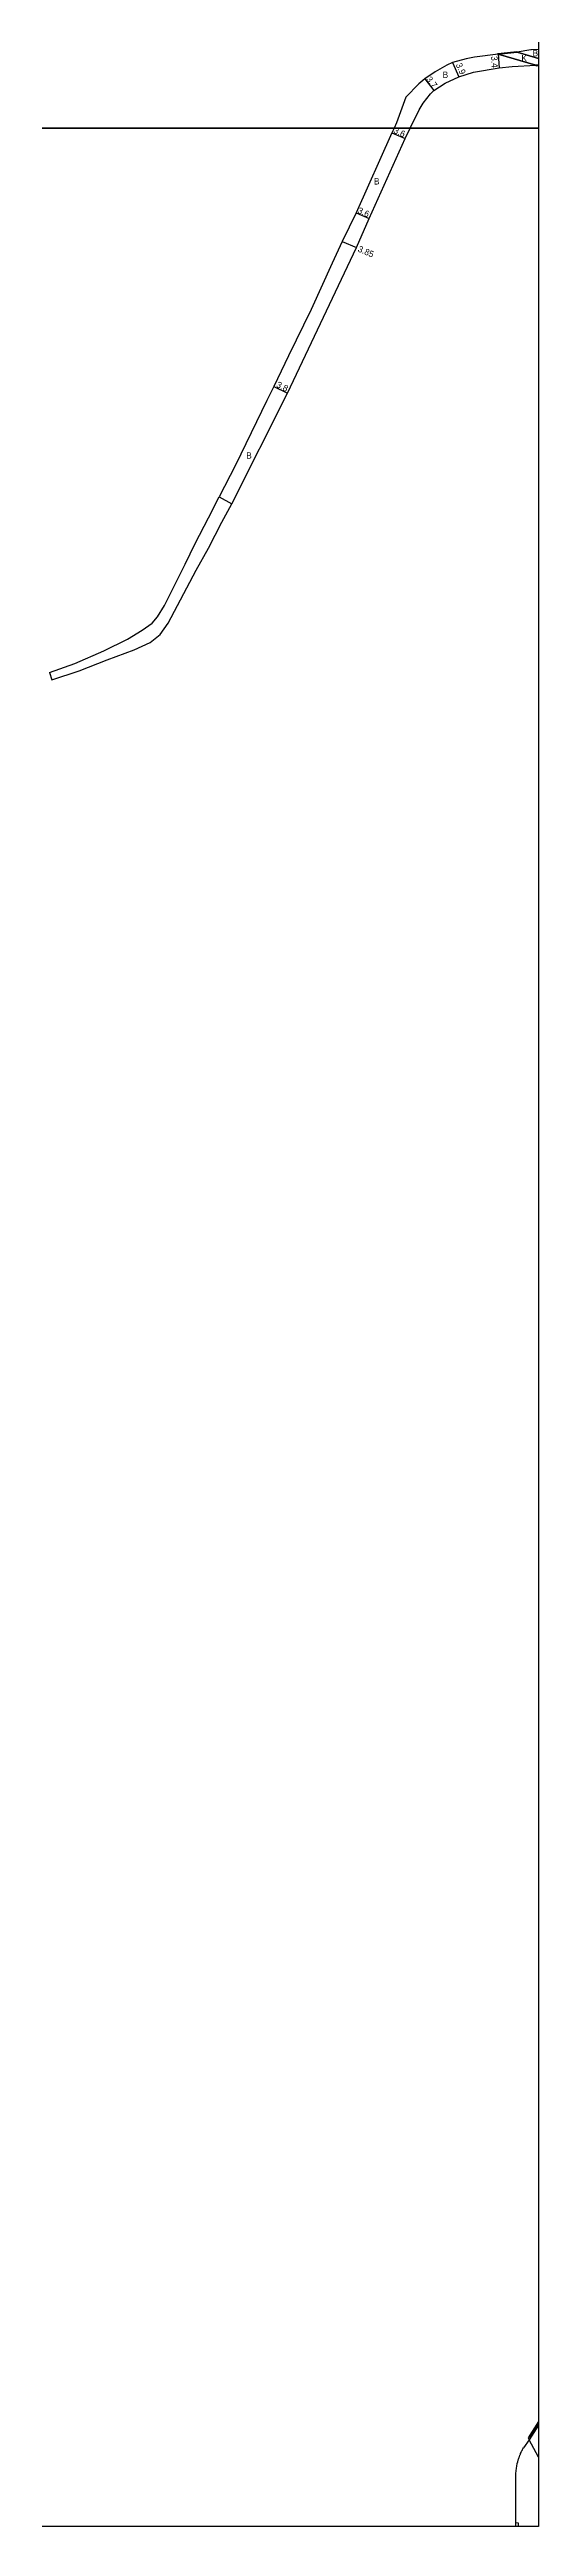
# Model space of a CAD drawing. Header units: metres. Extents: x -16000 to -12000, y -105000 to -102000.
# Drawn here: x -12922 to -12800, y -103800 to -103180 of the extents above; entities that cross this region are included whole.
import ezdxf

# ---------------------------------------------------------------- set-up
doc = ezdxf.new("R2010")
doc.units = ezdxf.units.M
doc.header["$LTSCALE"] = 2.5
for name, color, linetype in [('側溝・桝', 7, 'Continuous'), ('図郭', 7, 'Continuous'), ('幅員', 7, 'Continuous'), ('歩道・分離帯・安全施設', 7, 'Continuous'), ('舗装', 7, 'Continuous'), ('道路', 7, 'Continuous')]:
    doc.layers.add(name, color=color, linetype=linetype)
doc.styles.get("Standard").update_dxf_attribs({"font": ''})
doc.styles.get('Standard').set_extended_font_data('@MS PGothic')

msp = doc.modelspace()

# ---------------------------------------------------------------- texts
at = {"layer": '幅員'}
for s, rotation, p in [('3.9', 293.78245, (-12820.73, -103184.12)), ('3.4', 274.08875, (-12811.87, -103182.04)), ('3.7', 306.96937, (-12828.19, -103187.82)), ('3.6', 335.60741, (-12836.42, -103201.14)), ('3.6', 336.00167, (-12845.4, -103221.18)), ('3.85', 336.63561, (-12845.34, -103230.82)), ('3.8', 334.02436, (-12865.72, -103264.73))]:
    msp.add_text(s, height=1.6, rotation=rotation, dxfattribs=at).set_placement(p)
at = {"layer": '舗装'}
for s, p in [('K', (-12804.27, -103183.3)), ('B', (-12801.48, -103182.05)), ('B', (-12823.97, -103187.44)), ('B', (-12841.17, -103214.11)), ('B', (-12873.12, -103282.71))]:
    msp.add_text(s, height=1.6, dxfattribs=at).set_placement(p)

# ---------------------------------------------------------------- linework, layer by layer
at = {"layer": '側溝・桝'}
msp.add_lwpolyline([(-12805.64, -103799.03), (-12805.06, -103799.06), (-12805.06, -103799.44), (-12805.08, -103800)], dxfattribs=at)
at = {"layer": '図郭'}
for points in [[(-13600, -102600), (-12800, -102600), (-12800, -103200), (-13600, -103200)], [(-13600, -103200), (-12800, -103200), (-12800, -103800), (-13600, -103800)]]:
    msp.add_lwpolyline(points, close=True, dxfattribs=at)
at = {"layer": '幅員'}
for points in [[(-12821.47, -103183.57), (-12819.9, -103187.14)], [(-12810.09, -103181.49), (-12809.85, -103184.88)], [(-12828.42, -103187.68), (-12826.2, -103190.63)], [(-12836.65, -103201.15), (-12833.37, -103202.63)], [(-12845.63, -103221.19), (-12842.34, -103222.65)], [(-12849.09, -103228.35), (-12845.55, -103229.88)], [(-12866.23, -103264.66), (-12862.81, -103266.32)], [(-12879.87, -103292.28), (-12876.72, -103294.02)]]:
    msp.add_lwpolyline(points, dxfattribs=at)
at = {"layer": '歩道・分離帯・安全施設'}
msp.add_lwpolyline([(-12800, -103774.22), (-12802.18, -103777.69)], dxfattribs=at)
at = {"layer": '舗装'}
for points in [[(-12800.63, -103184.23), (-12810.09, -103181.49)], [(-12805.34, -103181), (-12800, -103182.61)], [(-12800, -103782.67), (-12802.29, -103778.34)]]:
    msp.add_lwpolyline(points, dxfattribs=at)
at = {"layer": '道路'}
for points in [[(-12810.09, -103181.49), (-12816.03, -103182.26), (-12818.1, -103182.67), (-12821.47, -103183.57), (-12822.92, -103184.23), (-12825.84, -103185.91), (-12828.42, -103187.68), (-12829.93, -103188.95), (-12833.15, -103192.3)], [(-12832.09, -103200), (-12829.86, -103195.4), (-12828.82, -103193.77), (-12827.04, -103191.45), (-12826.2, -103190.63), (-12823.38, -103188.74), (-12819.9, -103187.14), (-12816.22, -103186.02), (-12809.85, -103184.88), (-12806.6, -103184.61), (-12800.63, -103184.23), (-12800, -103184.16)], [(-12810.09, -103181.49), (-12805.34, -103181)], [(-12800, -103182.61), (-12805.34, -103181), (-12810.09, -103181.49), (-12800.63, -103184.23), (-12800, -103184.16)], [(-12800, -103180.34), (-12801.74, -103180.43), (-12801.92, -103180.45), (-12805.34, -103181)], [(-12800, -103184.16), (-12800.63, -103184.23), (-12800.61, -103184.43), (-12800, -103184.37)], [(-12833.15, -103192.3), (-12835.48, -103198.69), (-12836.1, -103200)], [(-12921.7, -103338.06), (-12914.9, -103335.75), (-12907.86, -103333.03), (-12901.12, -103330.51), (-12897.17, -103328.7), (-12894.65, -103326.65), (-12892.63, -103323.84), (-12885.67, -103310.6), (-12882.53, -103305.12), (-12879.18, -103298.56), (-12876.72, -103294.02), (-12862.81, -103266.32), (-12845.55, -103229.88), (-12842.34, -103222.65), (-12833.37, -103202.63), (-12832.09, -103200)], [(-12836.1, -103200), (-12836.65, -103201.15), (-12845.63, -103221.19), (-12849.09, -103228.35), (-12851.6, -103233.82), (-12856.9, -103245.36), (-12862.52, -103256.99), (-12866.23, -103264.66), (-12867.94, -103268.15), (-12875.83, -103284.34), (-12879.87, -103292.28)], [(-12922.31, -103336.15), (-12915.98, -103333.96), (-12908.77, -103330.73), (-12902.77, -103327.88), (-12899.13, -103325.61), (-12896.68, -103323.85), (-12895.3, -103322.3), (-12893.58, -103319.47), (-12888.4, -103309.08), (-12885.85, -103303.95), (-12882.57, -103297.54), (-12879.87, -103292.28)], [(-12922.31, -103336.15), (-12921.7, -103338.06)], [(-12800, -103774.7), (-12802.29, -103778.34), (-12803.74, -103780.3)], [(-12800, -103773.76), (-12802.54, -103777.8), (-12802.29, -103778.34), (-12800, -103774.7)], [(-12802.29, -103778.34), (-12800, -103774.7)], [(-12800, -103782.67), (-12802.29, -103778.34)], [(-12805.65, -103800), (-12805.64, -103799.43), (-12805.66, -103789.07), (-12805.66, -103787.97), (-12805.64, -103786.73), (-12805.6, -103786.11), (-12805.51, -103785.43), (-12805.43, -103784.91), (-12805.3, -103784.29), (-12805.18, -103783.81), (-12805.08, -103783.45), (-12805.04, -103783.31), (-12805, -103783.17), (-12804.92, -103782.94), (-12804.86, -103782.76), (-12804.81, -103782.63), (-12804.77, -103782.52), (-12804.73, -103782.39), (-12804.67, -103782.26), (-12804.62, -103782.13), (-12804.57, -103782), (-12804.53, -103781.9), (-12804.46, -103781.73), (-12804.34, -103781.46), (-12804.21, -103781.2), (-12804.1, -103780.98), (-12803.99, -103780.76), (-12803.89, -103780.57), (-12803.74, -103780.3)]]:
    msp.add_lwpolyline(points, dxfattribs=at)
msp.add_lwpolyline([(-12805.45, -103180.81), (-12805.34, -103181), (-12810.09, -103181.49), (-12810.2, -103181.3)], close=True, dxfattribs=at)

msp.set_redraw_order([(e.dxf.handle, doc.entitydb.next_handle()) for e in msp.query("TEXT MTEXT ATTDEF DIMENSION ARC_DIMENSION")])  # texts and dimensions are drawn at this point

doc.saveas('drawing.dxf')
